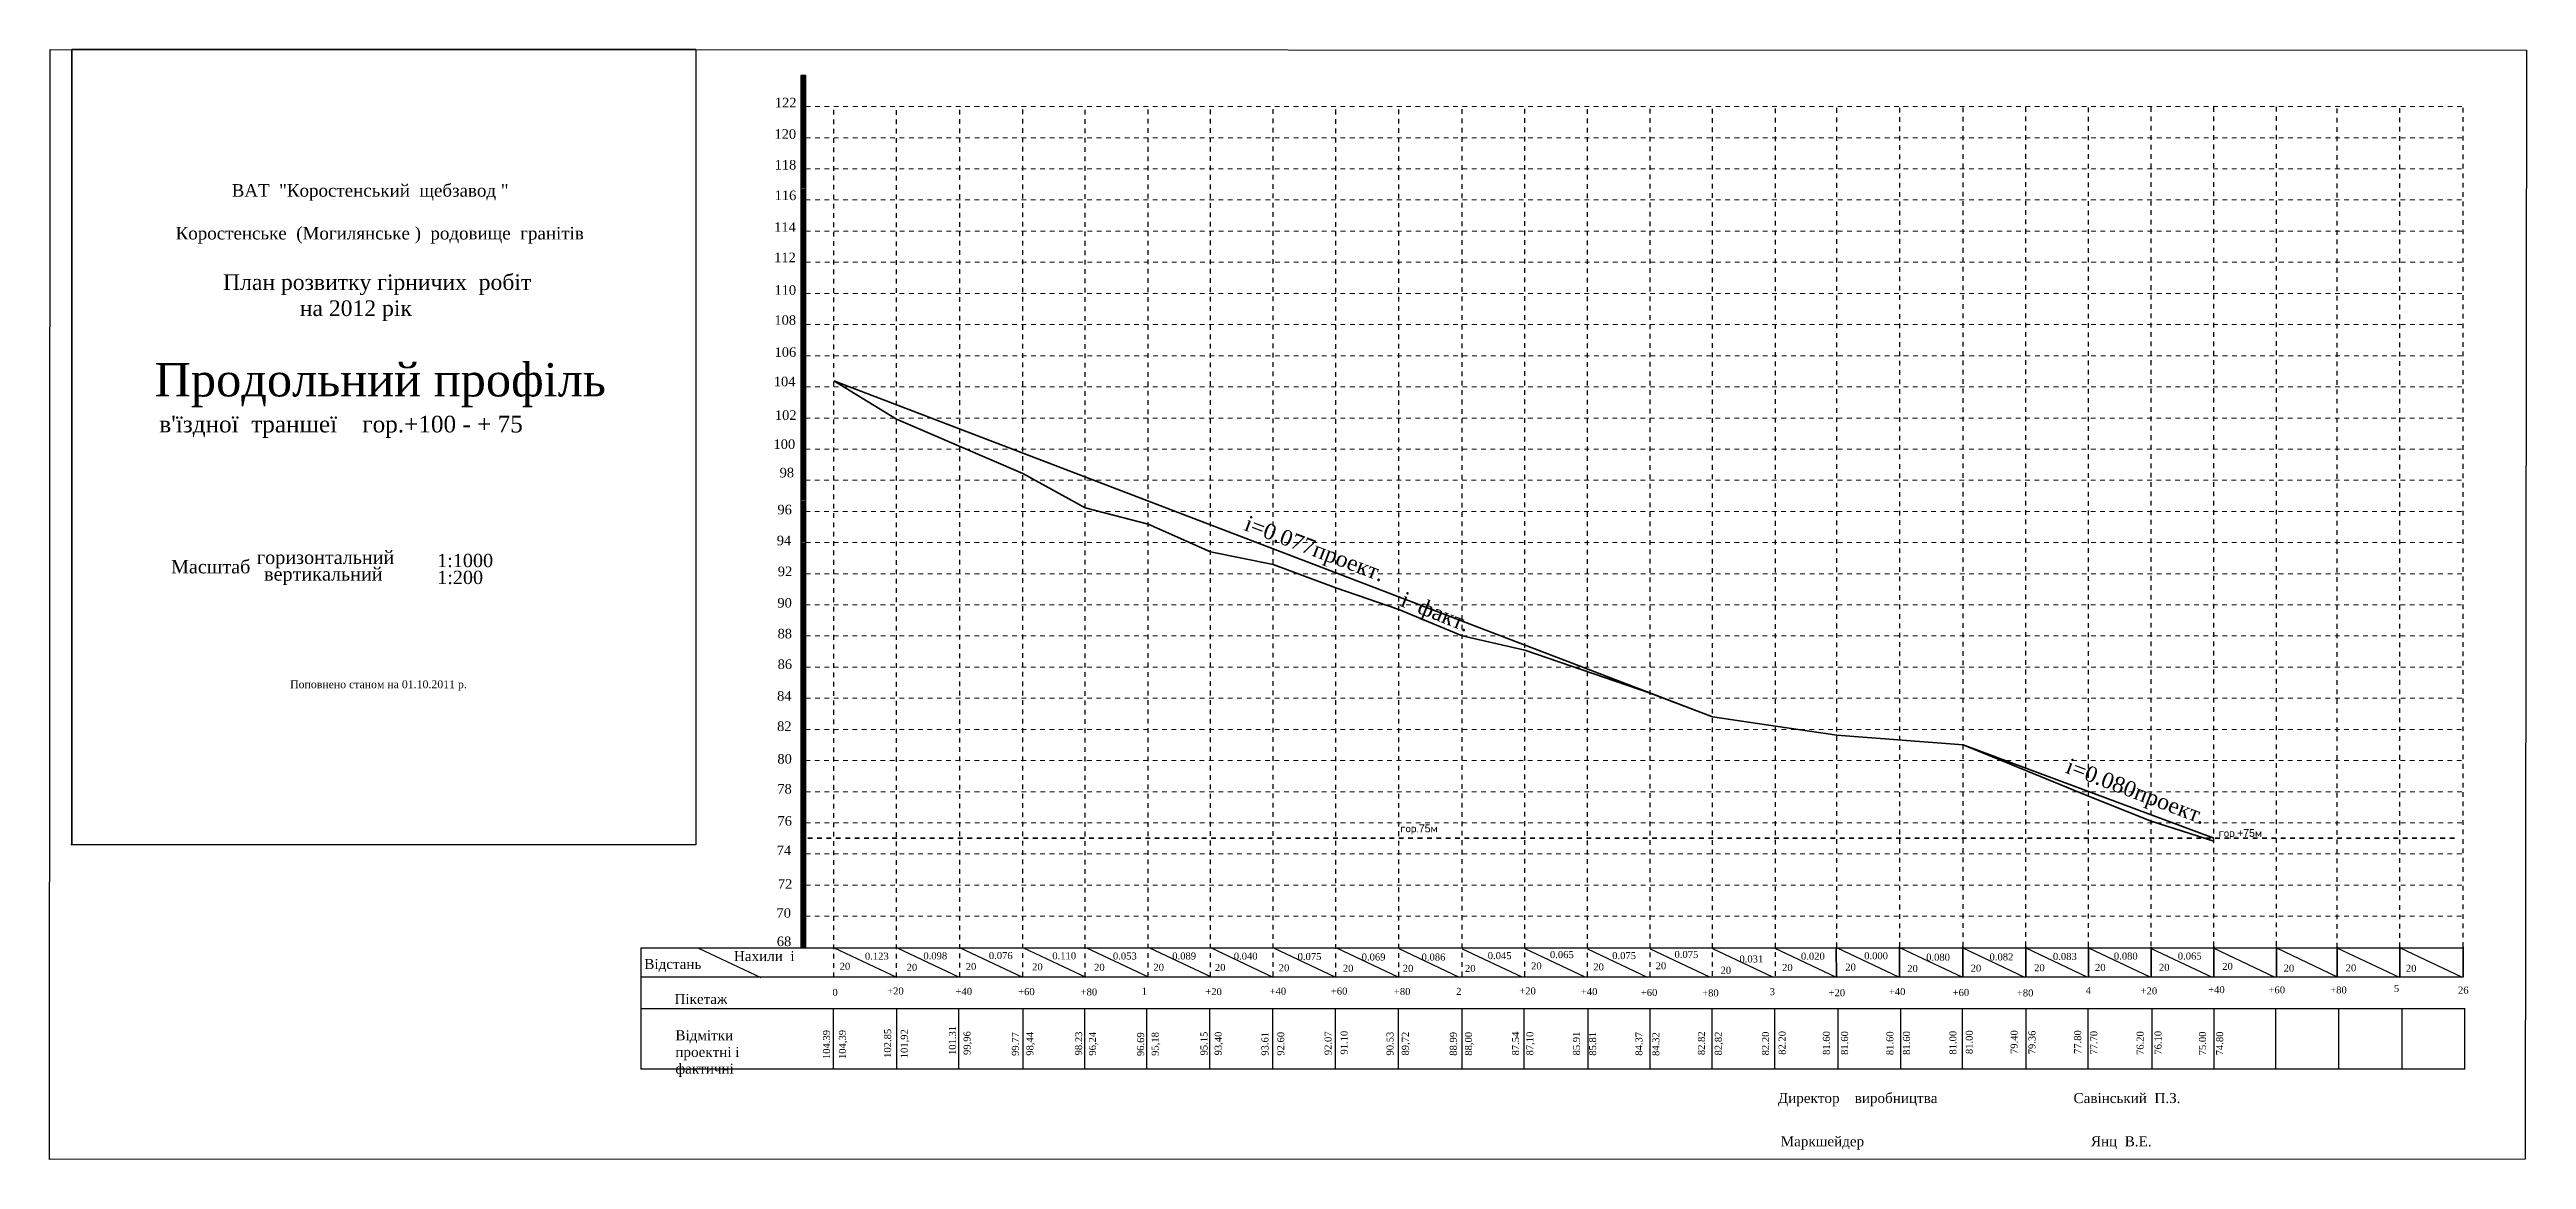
# Model space of a CAD drawing. Header units: millimetres. Extents: x -350 to 1691, y 600 to 2712.
# Drawn here: x 899 to 1691, y 1390 to 1745 of the extents above; entities that cross this region are included whole.
import ezdxf

# ---------------------------------------------------------------- set-up
doc = ezdxf.new("R2010")
doc.units = ezdxf.units.MM
doc.linetypes.add('AHIDDEN2', pattern=[3, 1.5, -1.5])
for name, color, linetype in [('Зарам.оф.', 7, 'Continuous'), ('ЗАРАМОЧНОЕ ОФ.', 7, 'Continuous'), ('оформлення', 7, 'Continuous'), ('уклон факт', 7, 'Continuous')]:
    doc.layers.add(name, color=color, linetype=linetype)
doc.styles.add('grad', font='grad.shx')

msp = doc.modelspace()

# ---------------------------------------------------------------- texts
at = {"layer": 'ЗАРАМОЧНОЕ ОФ.', "color": 7, "linetype": 'Continuous', "char_height": 4.0163, "attachment_point": 1}
for s, insert, width in [('{\\fTimes New Roman|b0|i0|c204|p18;ВАТ  "Коростенський  щебзавод "                  }', (957.59, 1702.29), 90.2948), ('{\\fTimes New Roman|b0|i0|c204|p18;   Коростенське  (Могилянське )  родовище  гранітів}', (935.11, 1688.6), 135.7193)]:
    msp.add_mtext(s, dxfattribs=dict(at, insert=insert, width=width))
at = {"layer": 'ЗАРАМОЧНОЕ ОФ.', "color": 1, "linetype": 'Continuous', "insert": (926.52, 1673.43), "char_height": 5, "width": 160, "attachment_point": 1}
msp.add_mtext('{\\fTimes New Roman|b0|i0|c204|p18;               План розвитку гірничих  робіт\\P            \\fTimes New Roman|b0|i0|c0|p18;                \\fTimes New Roman|b0|i0|c204|p18;на 20\\fTimes New Roman|b0|i0|c0|p18;12\\fTimes New Roman|b0|i0|c204|p18; рік}', dxfattribs=at)
at = {"layer": 'оформлення', "attachment_point": 1, "style": 'grad'}
for s, insert, char_height, width in [('{\\fTimes New Roman|b0|i0|c0|p18;122}', (1131.26, 1729.93), 3.0585, 6.662), ('{\\fTimes New Roman|b0|i0|c0|p18;120}', (1131.13, 1719.88), 3.0585, 6.662), ('{\\fTimes New Roman|b0|i0|c0|p18;118}', (1131.19, 1710.02), 3.0585, 6.662), ('{\\fTimes New Roman|b0|i0|c0|p18;116}', (1131.2, 1700.23), 3.0585, 6.662), ('{\\fTimes New Roman|b0|i0|c0|p18;114}', (1131.04, 1690.1), 3.0585, 6.662), ('{\\fTimes New Roman|b0|i0|c0|p18;112}', (1131.04, 1680.37), 3.0585, 6.662), ('{\\fTimes New Roman|b0|i0|c0|p18;110}', (1131.13, 1669.95), 3.0585, 6.662), ('{\\fTimes New Roman|b0|i0|c0|p18;108}', (1131.11, 1660.34), 3.0585, 6.662), ('{\\fTimes New Roman|b0|i0|c0|p18;106}', (1131.17, 1650.08), 3.0585, 6.662), ('{\\fTimes New Roman|b0|i0|c204|p18;Продольний проф\\fTimes New Roman|b0|i0|c0|p18;i\\fTimes New Roman|b0|i0|c204|p18;ль }', (932.9, 1645.04), 10.66746, 178.7031), ('{\\fTimes New Roman|b0|i0|c0|p18;104}', (1130.91, 1640.68), 3.0585, 8.5763), ("{\\fTimes New Roman|b0|i0|c204|p18; в\\fTimes New Roman|b0|i0|c0|p18;'\\fTimes New Roman|b0|i0|c204|p18;їздної\\fTimes New Roman|b0|i0|c0|p18;  \\fTimes New Roman|b0|i0|c204|p18;траншеї\\fTimes New Roman|b0|i0|c0|p18; \\fTimes New Roman|b0|i0|c204|p18;   гор.+1\\fTimes New Roman|b0|i0|c0|p18;00 - + 75 \\fTimes New Roman|b0|i0|c204|p18;\\P\\fTimes New Roman|b0|i0|c0|p18;  }", (932.44, 1628.18), 5.33373, 140.6315), ('{\\fTimes New Roman|b0|i0|c0|p18;102}', (1131.28, 1629.91), 3.0585, 6.2117), ('{\\fTimes New Roman|b0|i0|c0|p18;100}', (1130.83, 1620.62), 3.0585, 6.3004), ('{\\fTimes New Roman|b0|i0|c0|p18;98}', (1132.79, 1611.52), 3.0585, 8.5763), ('{\\fTimes New Roman|b0|i0|c0|p18;96}', (1132.08, 1599.69), 3.0585, 6.662), ('{\\fTimes New Roman|b0|i0|c204|p18;горизонтальний}', (965.64, 1585.01), 4.267, 43.1971), ('{\\fTimes New Roman|b0|i0|c204|p18;1\\fTimes New Roman|b0|i0|c0|p18;:1000}', (1023.27, 1584), 4.267, 18.9504), ('{\\fTimes New Roman|b0|i0|c0|p18;94}', (1131.87, 1589.81), 3.0585, 6.662), ('{\\fTimes New Roman|b0|i0|c204|p18;Масштаб}', (938.18, 1582.01), 4.267, 160.679), ('{\\fTimes New Roman|b0|i0|c204|p18;вертикальний}', (967.94, 1579.68), 4.267, 160.679), ('{\\fTimes New Roman|b0|i0|c204|p18;1\\fTimes New Roman|b0|i0|c0|p18;:200}', (1023.29, 1578.6), 4.267, 15.3917), ('{\\fTimes New Roman|b0|i0|c0|p18;92}', (1132.2, 1579.92), 3.0585, 6.662), ('{\\fTimes New Roman|b0|i0|c0|p18;90}', (1132.07, 1569.86), 3.0585, 6.662), ('{\\fTimes New Roman|b0|i0|c0|p18;88}', (1132.13, 1560), 3.0585, 6.662), ('{\\fTimes New Roman|b0|i0|c0|p18;86}', (1132.15, 1550.21), 3.0585, 6.662), ('{\\fTimes New Roman|b0|i0|c0|p18;84}', (1131.98, 1540.08), 3.0585, 6.662), ('{\\fTimes New Roman|b0|i0|c0|p18;82}', (1131.98, 1530.36), 3.0585, 6.662), ('{\\fTimes New Roman|b0|i0|c0|p18;80}', (1132.07, 1519.93), 3.0585, 6.662), ('{\\fTimes New Roman|b0|i0|c0|p18;78}', (1132.05, 1510.33), 3.0585, 6.662), ('{\\fTimes New Roman|b0|i0|c0|p18;76}', (1132.11, 1500.06), 3.0585, 6.662), ('{\\fTimes New Roman|b0|i0|c0|p18;74}', (1131.86, 1490.66), 3.0585, 8.5763), ('{\\fTimes New Roman|b0|i0|c0|p18;72}', (1132.23, 1479.89), 3.0585, 6.2117), ('{\\fTimes New Roman|b0|i0|c0|p18;70}', (1131.78, 1470.6), 3.0585, 6.3004), ('{\\fTimes New Roman|b0|i0|c0|p18;68}', (1131.89, 1461.54), 3.0585, 8.5763), ('{\\fTimes New Roman|b0|i0|c204|p18;Нахили  і}', (1118.18, 1456.89), 3.2002, 25.5362), ('{\\fTimes New Roman|b0|i0|c0|p18;20}', (1173.41, 1452.82), 2.2402, 3.6464), ('{\\fTimes New Roman|b0|i0|c0|p18;0.\\fTimes New Roman|b0|i0|c204|p18;0\\fTimes New Roman|b0|i0|c0|p18;31}', (1439.69, 1455.49), 2.24017, 10.8194), ('{\\fTimes New Roman|b0|i0|c0|p18;20}', (1573.83, 1452.81), 2.2402, 3.6464), ('{\\fTimes New Roman|b0|i0|c204|p18;Пікетаж}', (1099.17, 1443.15), 3.2002, 17.3731), ('{\\fTimes New Roman|b0|i0|c0|p18;0}', (1149.67, 1444.8), 2.2402, 1.8995), ('{\\fTimes New Roman|b0|i0|c204|p18;+20}', (1167.17, 1445.25), 2.2402, 5.0454), ('{\\fTimes New Roman|b0|i0|c204|p18;Відмітки  \\C1;проектні\\C7; і фактичні}', (1099.46, 1431.54), 3.2002, 38.1387)]:
    msp.add_mtext(s, dxfattribs=dict(at, insert=insert, char_height=char_height, width=width))
at = {"layer": 'оформлення', "color": 7, "linetype": 'Continuous', "insert": (976.26, 1543.5), "char_height": 2.5, "width": 56.8043, "attachment_point": 1}
msp.add_mtext('{\\fTimes New Roman|b0|i0|c204|p18;Поповнено станом на 01.10.20\\fTimes New Roman|b0|i0|c0|p18;11\\fTimes New Roman|b0|i0|c204|p18; р.}', dxfattribs=at)
at = {"layer": 'оформлення', "color": 7, "attachment_point": 1, "style": 'grad'}
for s, insert, char_height, width in [('{\\fTimes New Roman|b0|i0|c204|p18;Відстань}', (1089.53, 1454.35), 3.2002, 29.8174), ('{\\fTimes New Roman|b0|i0|c0|p18;20}', (1151.99, 1453.14), 2.2402, 3.6464), ('{\\fTimes New Roman|b0|i0|c0|p18;0.123}', (1160.06, 1456.38), 2.2402, 10.8194), ('{\\fTimes New Roman|b0|i0|c0|p18;0.\\fTimes New Roman|b0|i0|c204|p18;0\\fTimes New Roman|b0|i0|c0|p18;98}', (1178.76, 1456.48), 2.24017, 10.8194), ('{\\fTimes New Roman|b0|i0|c0|p18;20}', (1192.3, 1453.05), 2.2402, 3.6464), ('{\\fTimes New Roman|b0|i0|c0|p18;0.076}', (1199.68, 1456.57), 2.2402, 10.8194), ('{\\fTimes New Roman|b0|i0|c0|p18;20}', (1213.53, 1452.97), 2.2402, 3.6464), ('{\\fTimes New Roman|b0|i0|c0|p18;0.110}', (1219.98, 1456.51), 2.2402, 10.8194), ('{\\fTimes New Roman|b0|i0|c0|p18;20}', (1233.34, 1452.82), 2.2402, 3.6464), ('{\\fTimes New Roman|b0|i0|c0|p18;0.\\fTimes New Roman|b0|i0|c204|p18;0\\fTimes New Roman|b0|i0|c0|p18;53}', (1239.37, 1456.44), 2.24017, 10.8194), ('{\\fTimes New Roman|b0|i0|c0|p18;20}', (1252.3, 1452.83), 2.2402, 3.6464), ('{\\fTimes New Roman|b0|i0|c0|p18;0.\\fTimes New Roman|b0|i0|c204|p18;0\\fTimes New Roman|b0|i0|c0|p18;89}', (1258.33, 1456.45), 2.24017, 10.8194), ('{\\fTimes New Roman|b0|i0|c0|p18;20}', (1271.97, 1452.77), 2.2402, 3.6464), ('{\\fTimes New Roman|b0|i0|c0|p18;0.\\fTimes New Roman|b0|i0|c204|p18;0\\fTimes New Roman|b0|i0|c0|p18;40}', (1278, 1456.38), 2.24017, 10.8194), ('{\\fTimes New Roman|b0|i0|c0|p18;20}', (1292.39, 1452.65), 2.2402, 3.6464), ('{\\fTimes New Roman|b0|i0|c0|p18;0.\\fTimes New Roman|b0|i0|c204|p18;0\\fTimes New Roman|b0|i0|c0|p18;75}', (1298.42, 1456.26), 2.24017, 10.8194), ('{\\fTimes New Roman|b0|i0|c0|p18;20}', (1312.87, 1452.5), 2.2402, 3.6464), ('{\\fTimes New Roman|b0|i0|c0|p18;0.\\fTimes New Roman|b0|i0|c204|p18;0\\fTimes New Roman|b0|i0|c0|p18;69}', (1318.9, 1456.12), 2.24017, 10.8194), ('{\\fTimes New Roman|b0|i0|c0|p18;20}', (1332.03, 1452.49), 2.2402, 3.6464), ('{\\fTimes New Roman|b0|i0|c0|p18;0.\\fTimes New Roman|b0|i0|c204|p18;0\\fTimes New Roman|b0|i0|c0|p18;86}', (1338.06, 1456.1), 2.24017, 10.8194), ('{\\fTimes New Roman|b0|i0|c0|p18;20}', (1351.94, 1452.48), 2.2402, 3.6464), ('{\\fTimes New Roman|b0|i0|c0|p18;0.\\fTimes New Roman|b0|i0|c204|p18;0\\fTimes New Roman|b0|i0|c0|p18;45}', (1359.21, 1456.55), 2.24017, 10.8194), ('{\\fTimes New Roman|b0|i0|c0|p18;20}', (1373.07, 1453.26), 2.2402, 3.6464), ('{\\fTimes New Roman|b0|i0|c0|p18;0.\\fTimes New Roman|b0|i0|c204|p18;0\\fTimes New Roman|b0|i0|c0|p18;65}', (1379.1, 1456.88), 2.24017, 10.8194), ('{\\fTimes New Roman|b0|i0|c0|p18;20}', (1392.97, 1452.94), 2.2402, 3.6464), ('{\\fTimes New Roman|b0|i0|c0|p18;0.\\fTimes New Roman|b0|i0|c204|p18;0\\fTimes New Roman|b0|i0|c0|p18;75}', (1399, 1456.56), 2.24017, 10.8194), ('{\\fTimes New Roman|b0|i0|c0|p18;20}', (1412.9, 1453.31), 2.2402, 3.6464), ('{\\fTimes New Roman|b0|i0|c0|p18;0.\\fTimes New Roman|b0|i0|c204|p18;0\\fTimes New Roman|b0|i0|c0|p18;75}', (1418.93, 1456.93), 2.24017, 10.8194), ('{\\fTimes New Roman|b0|i0|c0|p18;20}', (1433.66, 1451.87), 2.2402, 3.6464), ('{\\fTimes New Roman|b0|i0|c0|p18;20}', (1453.33, 1452.76), 2.2402, 3.6464), ('{\\fTimes New Roman|b0|i0|c0|p18;0.\\fTimes New Roman|b0|i0|c204|p18;0\\fTimes New Roman|b0|i0|c0|p18;20}', (1459.36, 1456.38), 2.24017, 10.8194), ('{\\fTimes New Roman|b0|i0|c0|p18;20}', (1473.54, 1452.89), 2.2402, 3.6464), ('{\\fTimes New Roman|b0|i0|c0|p18;0.\\fTimes New Roman|b0|i0|c204|p18;0\\fTimes New Roman|b0|i0|c0|p18;00}', (1479.57, 1456.51), 2.24017, 10.8194), ('{\\fTimes New Roman|b0|i0|c0|p18;20}', (1493.36, 1452.44), 2.2402, 3.6464), ('{\\fTimes New Roman|b0|i0|c0|p18;0.\\fTimes New Roman|b0|i0|c204|p18;0\\fTimes New Roman|b0|i0|c0|p18;80}', (1499.39, 1456.06), 2.24017, 10.8194), ('{\\fTimes New Roman|b0|i0|c0|p18;20}', (1513.63, 1452.52), 2.2402, 3.6464), ('{\\fTimes New Roman|b0|i0|c0|p18;0.\\fTimes New Roman|b0|i0|c204|p18;0\\fTimes New Roman|b0|i0|c0|p18;82}', (1519.66, 1456.14), 2.24017, 10.8194), ('{\\fTimes New Roman|b0|i0|c0|p18;20}', (1533.91, 1452.68), 2.2402, 3.6464), ('{\\fTimes New Roman|b0|i0|c0|p18;0.\\fTimes New Roman|b0|i0|c204|p18;0\\fTimes New Roman|b0|i0|c0|p18;83}', (1539.94, 1456.3), 2.24017, 10.8194), ('{\\fTimes New Roman|b0|i0|c0|p18;20}', (1553.39, 1452.79), 2.2402, 3.6464), ('{\\fTimes New Roman|b0|i0|c0|p18;0.\\fTimes New Roman|b0|i0|c204|p18;0\\fTimes New Roman|b0|i0|c0|p18;80}', (1559.42, 1456.41), 2.24017, 10.8194), ('{\\fTimes New Roman|b0|i0|c0|p18;0.\\fTimes New Roman|b0|i0|c204|p18;0\\fTimes New Roman|b0|i0|c0|p18;65}', (1579.86, 1456.42), 2.24017, 10.8194), ('{\\fTimes New Roman|b0|i0|c0|p18;20}', (1594.08, 1453.11), 2.2402, 3.6464), ('{\\fTimes New Roman|b0|i0|c0|p18;20}', (1613.7, 1452.55), 2.2402, 3.6464), ('{\\fTimes New Roman|b0|i0|c0|p18;20}', (1633.54, 1452.63), 2.2402, 3.6464), ('{\\fTimes New Roman|b0|i0|c0|p18;20}', (1652.78, 1452.49), 2.2402, 3.6464), ('{\\fTimes New Roman|b0|i0|c204|p18;+40}', (1189.04, 1445.12), 2.2402, 5.2224), ('{\\fTimes New Roman|b0|i0|c204|p18;+60}', (1209.05, 1445.03), 2.2402, 5.7728), ('{\\fTimes New Roman|b0|i0|c204|p18;+80}', (1229.03, 1444.94), 2.2402, 6.1265), ('{\\fTimes New Roman|b0|i0|c204|p18;1}', (1248.57, 1445.17), 2.2402, 3.8943), ('{\\fTimes New Roman|b0|i0|c204|p18;+20}', (1268.9, 1445.03), 2.2402, 5.8742), ('{\\fTimes New Roman|b0|i0|c204|p18;+40}', (1289.46, 1445.18), 2.2402, 5.1642), ('\\pt2.24017;{\\fTimes New Roman|b0|i0|c204|p18;+60}', (1309.03, 1445.21), 2.2402, 5.4063), ('{\\fTimes New Roman|b0|i0|c204|p18;+80}', (1329.2, 1445.07), 2.2402, 6.2754), ('{\\fTimes New Roman|b0|i0|c204|p18;2}', (1349.11, 1445.12), 2.2402, 3.8943), ('{\\fTimes New Roman|b0|i0|c204|p18;+20}', (1369.3, 1445.25), 2.2402, 5.1183), ('{\\fTimes New Roman|b0|i0|c204|p18;+40}', (1388.98, 1445.04), 2.2402, 5.0942), ('\\pt2.24017;{\\fTimes New Roman|b0|i0|c204|p18;+60}', (1408.15, 1444.78), 2.2402, 5.4063), ('{\\fTimes New Roman|b0|i0|c204|p18;+80}', (1427.77, 1444.62), 2.2402, 6.2754), ('{\\fTimes New Roman|b0|i0|c204|p18;3}', (1449.36, 1445.03), 2.2402, 9.4431), ('{\\fTimes New Roman|b0|i0|c204|p18;+20}', (1468.18, 1444.67), 2.2402, 5.1183), ('{\\fTimes New Roman|b0|i0|c204|p18;+40}', (1487.46, 1445.04), 2.2402, 5.0942), ('\\pt2.24017;{\\fTimes New Roman|b0|i0|c204|p18;+60}', (1507.86, 1444.78), 2.2402, 5.4063), ('{\\fTimes New Roman|b0|i0|c204|p18;+80}', (1528.39, 1444.62), 2.2402, 6.2754), ('{\\fTimes New Roman|b0|i0|c0|p18;4}', (1550.39, 1445.4), 2.2402, 8.0905), ('{\\fTimes New Roman|b0|i0|c204|p18;+20}', (1567.97, 1445.25), 2.2402, 5.1183), ('{\\fTimes New Roman|b0|i0|c0|p18;+40}', (1589.56, 1445.66), 2.2402, 5.2324), ('{\\fTimes New Roman|b0|i0|c0|p18;+60}', (1608.87, 1445.61), 2.2402, 5.2324), ('{\\fTimes New Roman|b0|i0|c0|p18;+80}', (1628.6, 1445.58), 2.2402, 5.2324), ('{\\fTimes New Roman|b0|i0|c0|p18;5}', (1648.95, 1446.05), 2.2402, 5.2324), ('{\\fTimes New Roman|b0|i0|c0|p18;26}', (1669.46, 1445.5), 2.2402, 5.2324), ('{\\fTimes New Roman|b0|i0|c204|p18;Директор    виробництв\\fTimes New Roman|b0|i0|c0|p18;a\\fTimes New Roman|b0|i0|c204|p18;                                    Савінський  П.З.}', (1451.98, 1411.46), 3.20024, 149.2123), ('{\\fTimes New Roman|b0|i0|c204|p18;Маркшейдер                                                            Янц  В.Е.}', (1452.88, 1397.61), 3.20024, 129.0135)]:
    msp.add_mtext(s, dxfattribs=dict(at, insert=insert, char_height=char_height, width=width))
at = {"layer": 'оформлення', "width": 9.4431, "attachment_point": 1, "rotation": 90, "style": 'grad'}
for s, insert, char_height in [('{\\fTimes New Roman|b0|i0|c204|p18;\\C1;104.39}', (1146.66, 1422.33), 2.2402), ('{\\fTimes New Roman|b0|i0|c0|p18;1\\fTimes New Roman|b0|i0|c204|p18;04,39}', (1151.74, 1422.34), 2.2402), ('{\\fTimes New Roman|b0|i0|c0|p18;\\C1;102.85}', (1166.2, 1422.71), 2.2402), ('\\pt2.23768;{\\fTimes New Roman|b0|i0|c0|p18;1\\fTimes New Roman|b0|i0|c204|p18;01,92}', (1171.53, 1422.58), 2.2402), ('{\\fTimes New Roman|b0|i0|c0|p18;\\C1;101.31}', (1186.92, 1423.63), 2.2402), ('{\\fTimes New Roman|b0|i0|c204|p18;99,96}', (1191.6, 1423.64), 2.2402), ('{\\fTimes New Roman|b0|i0|c0|p18;\\C1;99.77}', (1207.04, 1423.33), 2.2402), ('{\\fTimes New Roman|b0|i0|c204|p18;98,44}', (1211.68, 1423.4), 2.2402), ('{\\fTimes New Roman|b0|i0|c0|p18;\\C1;98.23}', (1227.27, 1423.51), 2.2402), ('{\\fTimes New Roman|b0|i0|c204|p18;96,24}', (1231.69, 1423.42), 2.2402), ('{\\fTimes New Roman|b0|i0|c0|p18;\\C1;96.69}', (1247.09, 1423.28), 2.2402), ('{\\fTimes New Roman|b0|i0|c204|p18;95,18}', (1251.74, 1423.36), 2.2402), ('{\\fTimes New Roman|b0|i0|c0|p18;\\C1;95.15}', (1267.36, 1423.49), 2.2402), ('{\\fTimes New Roman|b0|i0|c204|p18;93,40}', (1271.92, 1423.49), 2.2402), ('{\\fTimes New Roman|b0|i0|c0|p18;\\C1;93.61}', (1286.86, 1423.41), 2.2402), ('{\\fTimes New Roman|b0|i0|c204|p18;9\\fTimes New Roman|b0|i0|c0|p18;2.60}', (1291.89, 1423.41), 2.2402), ('{\\fTimes New Roman|b0|i0|c0|p18;\\C1;92.07}', (1307.04, 1423.57), 2.2402), ('{\\fTimes New Roman|b0|i0|c0|p18;91.10}', (1312.17, 1423.77), 2.2402), ('{\\fTimes New Roman|b0|i0|c0|p18;\\C1;90.53}', (1326.84, 1423.46), 2.2402), ('{\\fTimes New Roman|b0|i0|c204|p18;89,\\fTimes New Roman|b0|i0|c0|p18;72}', (1331.74, 1423.46), 2.2402), ('{\\fTimes New Roman|b0|i0|c0|p18;\\C1;88.99}', (1347.09, 1423.4), 2.2402), ('{\\fTimes New Roman|b0|i0|c204|p18;88,\\fTimes New Roman|b0|i0|c0|p18;00}', (1351.93, 1423.41), 2.2402), ('{\\fTimes New Roman|b0|i0|c0|p18;\\C1;87.54}', (1366.98, 1423.49), 2.2402), ('{\\fTimes New Roman|b0|i0|c204|p18;87,\\fTimes New Roman|b0|i0|c0|p18;10}', (1371.55, 1423.49), 2.2402), ('{\\fTimes New Roman|b0|i0|c0|p18;\\C1;85.91}', (1386.45, 1423.49), 2.2402), ('{\\fTimes New Roman|b0|i0|c204|p18;8\\fTimes New Roman|b0|i0|c0|p18;5.81}', (1391.62, 1423.41), 2.2402), ('{\\fTimes New Roman|b0|i0|c0|p18;\\C1;84.37}', (1406.43, 1423.41), 2.2402), ('{\\fTimes New Roman|b0|i0|c204|p18;8\\fTimes New Roman|b0|i0|c0|p18;4.32}', (1411.84, 1423.33), 2.2402), ('{\\fTimes New Roman|b0|i0|c0|p18;\\C1;82.82}', (1426.42, 1423.58), 2.2402), ('{\\fTimes New Roman|b0|i0|c204|p18;82,\\fTimes New Roman|b0|i0|c0|p18;82}', (1431.82, 1423.5), 2.2402), ('{\\fTimes New Roman|b0|i0|c0|p18;\\C1;82.20}', (1446.91, 1423.51), 2.2402), ('{\\fTimes New Roman|b0|i0|c204|p18;82\\fTimes New Roman|b0|i0|c0|p18;.\\fTimes New Roman|b0|i0|c204|p18;20}', (1452.22, 1423.7), 2.24017), ('{\\fTimes New Roman|b0|i0|c0|p18;\\C1;81.60}', (1466.37, 1423.67), 2.2402), ('{\\fTimes New Roman|b0|i0|c204|p18;81\\fTimes New Roman|b0|i0|c0|p18;.\\fTimes New Roman|b0|i0|c204|p18;60}', (1472.19, 1423.67), 2.24017), ('{\\fTimes New Roman|b0|i0|c0|p18;\\C1;81.60}', (1486.68, 1423.59), 2.2402), ('{\\fTimes New Roman|b0|i0|c204|p18;81.60}', (1492, 1423.67), 2.2402), ('{\\fTimes New Roman|b0|i0|c0|p18;\\C1;81.00}', (1506.82, 1423.76), 2.2402), ('{\\fTimes New Roman|b0|i0|c0|p18;81.00}', (1512.07, 1423.92), 2.2402), ('{\\fTimes New Roman|b0|i0|c0|p18;\\C1;79.40}', (1526.42, 1423.95), 2.2402), ('{\\fTimes New Roman|b0|i0|c0|p18;79.36}', (1532.11, 1423.84), 2.2402), ('{\\fTimes New Roman|b0|i0|c0|p18;\\C1;77.80}', (1546.72, 1423.95), 2.2402), ('{\\fTimes New Roman|b0|i0|c0|p18;77.70}', (1551.89, 1423.74), 2.2402), ('{\\fTimes New Roman|b0|i0|c0|p18;\\C1;76.20}', (1566.7, 1423.64), 2.2402), ('{\\fTimes New Roman|b0|i0|c0|p18;76.10}', (1572.42, 1423.74), 2.2402), ('{\\fTimes New Roman|b0|i0|c0|p18;\\C1;75.00}', (1586.63, 1423.53), 2.2402), ('{\\fTimes New Roman|b0|i0|c0|p18;74.80}', (1592.12, 1423.53), 2.2402)]:
    msp.add_mtext(s, dxfattribs=dict(at, insert=insert, char_height=char_height))
at = {"layer": 'уклон факт', "color": 7, "linetype": 'Continuous', "lineweight": 35, "char_height": 5, "attachment_point": 1}
for s, insert, width, rotation in [('{\\fTimes New Roman|b0|i0|c204|p18;\\C1;і\\fTimes New Roman|b0|i0|c0|p18;=0.077\\fTimes New Roman|b0|i0|c204|p18;проект.}', (1282.73, 1596.38), 57.1462, 339.28163), ('{\\fTimes New Roman|b0|i0|c204|p18;і  факт.}', (1332.76, 1572.06), 47.5182, 338.30977), ('{\\fTimes New Roman|b0|i0|c204|p18;\\C1;і\\fTimes New Roman|b0|i0|c0|p18;=0.080\\fTimes New Roman|b0|i0|c204|p18;проект.}', (1545.36, 1518.73), 57.1462, 339.28163)]:
    msp.add_mtext(s, dxfattribs=dict(at, insert=insert, width=width, rotation=rotation))
at = {"layer": 'уклон факт', "color": 1, "linetype": 'Continuous', "lineweight": 35, "insert": (1331.24, 1497.4), "char_height": 2.5, "width": 18.243, "attachment_point": 1}
msp.add_mtext('{\\Ftxt.shx|c204;гор.}75{\\Ftxt.shx|c204;м}', dxfattribs=at)
at = {"layer": 'уклон факт', "color": 7, "linetype": 'Continuous', "lineweight": 35, "insert": (1592.89, 1495.93), "char_height": 2.5, "width": 22.849, "attachment_point": 1}
msp.add_mtext('{\\Ftxt.shx|c204;гор.}+75{\\Ftxt.shx|c204;м}', dxfattribs=at)

# ---------------------------------------------------------------- hatches: boundary and pattern name
at = {"layer": 'оформлення'}
for color, points in [(1, [(1139.64, 1733.47), (1141.13, 1733.47), (1141.13, 1737.05), (1139.64, 1737.05)]), (7, [(1139.63, 1723.52), (1141.12, 1723.52), (1141.12, 1727.1), (1139.63, 1727.1)]), (1, [(1139.64, 1730.69), (1141.13, 1730.69), (1141.13, 1734.27), (1139.64, 1734.27)]), (1, [(1139.64, 1727.09), (1141.12, 1727.09), (1141.12, 1730.67), (1139.64, 1730.67)]), (7, [(1139.63, 1717.13), (1141.11, 1717.13), (1141.11, 1720.71), (1139.63, 1720.71)]), (7, [(1139.64, 1720.73), (1141.12, 1720.73), (1141.12, 1724.31), (1139.64, 1724.31)]), (1, [(1139.63, 1707.18), (1141.12, 1707.18), (1141.12, 1710.76), (1139.63, 1710.76)]), (1, [(1139.64, 1713.56), (1141.12, 1713.56), (1141.12, 1717.14), (1139.64, 1717.14)]), (1, [(1139.64, 1710.77), (1141.12, 1710.77), (1141.12, 1714.35), (1139.64, 1714.35)]), (7, [(1139.63, 1703.59), (1141.12, 1703.59), (1141.12, 1707.17), (1139.63, 1707.17)]), (7, [(1139.63, 1700.8), (1141.12, 1700.8), (1141.12, 1704.38), (1139.63, 1704.38)]), (7, [(1139.63, 1697.2), (1141.11, 1697.2), (1141.11, 1700.78), (1139.63, 1700.78)]), (1, [(1139.63, 1693.63), (1141.11, 1693.63), (1141.11, 1697.21), (1139.63, 1697.21)]), (1, [(1139.62, 1687.24), (1141.1, 1687.24), (1141.1, 1690.82), (1139.62, 1690.82)]), (1, [(1139.63, 1690.84), (1141.11, 1690.84), (1141.11, 1694.42), (1139.63, 1694.42)]), (7, [(1139.65, 1683.66), (1141.13, 1683.66), (1141.13, 1687.24), (1139.65, 1687.24)]), (7, [(1139.64, 1677.28), (1141.12, 1677.28), (1141.12, 1680.86), (1139.64, 1680.86)]), (7, [(1139.65, 1680.87), (1141.13, 1680.87), (1141.13, 1684.45), (1139.65, 1684.45)]), (1, [(1139.65, 1673.7), (1141.13, 1673.7), (1141.13, 1677.28), (1139.65, 1677.28)]), (1, [(1139.65, 1670.92), (1141.13, 1670.92), (1141.13, 1674.5), (1139.65, 1674.5)]), (1, [(1139.64, 1667.32), (1141.12, 1667.32), (1141.12, 1670.9), (1139.64, 1670.9)]), (7, [(1139.64, 1663.75), (1141.12, 1663.75), (1141.12, 1667.33), (1139.64, 1667.33)]), (7, [(1139.64, 1660.96), (1141.12, 1660.96), (1141.12, 1664.54), (1139.64, 1664.54)]), (7, [(1139.63, 1657.36), (1141.12, 1657.36), (1141.12, 1660.94), (1139.63, 1660.94)]), (1, [(1139.65, 1653.79), (1141.13, 1653.79), (1141.13, 1657.37), (1139.65, 1657.37)]), (1, [(1139.64, 1647.41), (1141.12, 1647.41), (1141.12, 1650.99), (1139.64, 1650.99)]), (7, [(1139.64, 1643.81), (1141.12, 1643.81), (1141.12, 1647.39), (1139.64, 1647.39)]), (1, [(1139.65, 1651), (1141.13, 1651), (1141.13, 1654.58), (1139.65, 1654.58)]), (7, [(1139.63, 1637.43), (1141.11, 1637.43), (1141.11, 1641.01), (1139.63, 1641.01)]), (7, [(1139.64, 1641.03), (1141.12, 1641.03), (1141.12, 1644.61), (1139.64, 1644.61)]), (1, [(1139.63, 1633.85), (1141.11, 1633.85), (1141.11, 1637.43), (1139.63, 1637.43)]), (1, [(1139.63, 1631.07), (1141.11, 1631.07), (1141.11, 1634.65), (1139.63, 1634.65)]), (1, [(1139.62, 1627.47), (1141.1, 1627.47), (1141.1, 1631.05), (1139.62, 1631.05)]), (7, [(1139.65, 1623.89), (1141.13, 1623.89), (1141.13, 1627.47), (1139.65, 1627.47)]), (7, [(1139.65, 1621.1), (1141.13, 1621.1), (1141.13, 1624.68), (1139.65, 1624.68)]), (7, [(1139.64, 1617.51), (1141.12, 1617.51), (1141.12, 1621.09), (1139.64, 1621.09)]), (1, [(1139.65, 1613.93), (1141.13, 1613.93), (1141.13, 1617.51), (1139.65, 1617.51)]), (1, [(1139.64, 1607.55), (1141.12, 1607.55), (1141.12, 1611.13), (1139.64, 1611.13)]), (1, [(1139.65, 1611.14), (1141.13, 1611.14), (1141.13, 1614.72), (1139.65, 1614.72)]), (7, [(1139.63, 1597.59), (1141.12, 1597.59), (1141.12, 1601.17), (1139.63, 1601.17)]), (7, [(1139.64, 1603.97), (1141.12, 1603.97), (1141.12, 1607.55), (1139.64, 1607.55)]), (7, [(1139.64, 1601.19), (1141.12, 1601.19), (1141.12, 1604.77), (1139.64, 1604.77)]), (1, [(1139.65, 1594.02), (1141.13, 1594.02), (1141.13, 1597.6), (1139.65, 1597.6)]), (1, [(1139.65, 1591.23), (1141.13, 1591.23), (1141.13, 1594.81), (1139.65, 1594.81)]), (1, [(1139.64, 1587.63), (1141.12, 1587.63), (1141.12, 1591.21), (1139.64, 1591.21)]), (7, [(1139.64, 1584.04), (1141.12, 1584.04), (1141.12, 1587.62), (1139.64, 1587.62)]), (7, [(1139.64, 1581.25), (1141.12, 1581.25), (1141.12, 1584.83), (1139.64, 1584.83)]), (7, [(1139.63, 1577.66), (1141.11, 1577.66), (1141.11, 1581.24), (1139.63, 1581.24)]), (1, [(1139.64, 1574.07), (1141.12, 1574.07), (1141.12, 1577.65), (1139.64, 1577.65)]), (1, [(1139.63, 1567.69), (1141.12, 1567.69), (1141.12, 1571.27), (1139.63, 1571.27)]), (1, [(1139.64, 1571.29), (1141.12, 1571.29), (1141.12, 1574.87), (1139.64, 1574.87)]), (7, [(1139.65, 1557.73), (1141.13, 1557.73), (1141.13, 1561.31), (1139.65, 1561.31)]), (7, [(1139.66, 1564.11), (1141.14, 1564.11), (1141.14, 1567.69), (1139.66, 1567.69)]), (7, [(1139.66, 1561.32), (1141.14, 1561.32), (1141.14, 1564.9), (1139.66, 1564.9)]), (1, [(1139.66, 1554.15), (1141.14, 1554.15), (1141.14, 1557.73), (1139.66, 1557.73)]), (1, [(1139.66, 1551.36), (1141.14, 1551.36), (1141.14, 1554.94), (1139.66, 1554.94)]), (1, [(1139.65, 1547.77), (1141.13, 1547.77), (1141.13, 1551.35), (1139.65, 1551.35)]), (7, [(1139.65, 1544.19), (1141.13, 1544.19), (1141.13, 1547.77), (1139.65, 1547.77)]), (7, [(1139.65, 1541.41), (1141.13, 1541.41), (1141.13, 1544.99), (1139.65, 1544.99)]), (7, [(1139.64, 1537.81), (1141.13, 1537.81), (1141.13, 1541.39), (1139.64, 1541.39)]), (1, [(1139.66, 1534.24), (1141.14, 1534.24), (1141.14, 1537.82), (1139.66, 1537.82)]), (1, [(1139.65, 1527.85), (1141.13, 1527.85), (1141.13, 1531.43), (1139.65, 1531.43)]), (1, [(1139.66, 1531.45), (1141.14, 1531.45), (1141.14, 1535.03), (1139.66, 1535.03)]), (7, [(1139.64, 1517.88), (1141.13, 1517.88), (1141.13, 1521.46), (1139.64, 1521.46)]), (7, [(1139.65, 1524.26), (1141.13, 1524.26), (1141.13, 1527.84), (1139.65, 1527.84)]), (7, [(1139.65, 1521.48), (1141.13, 1521.48), (1141.13, 1525.06), (1139.65, 1525.06)]), (1, [(1139.64, 1514.29), (1141.12, 1514.29), (1141.12, 1517.87), (1139.64, 1517.87)]), (1, [(1139.64, 1511.5), (1141.12, 1511.5), (1141.12, 1515.08), (1139.64, 1515.08)]), (1, [(1139.63, 1507.91), (1141.11, 1507.91), (1141.11, 1511.49), (1139.63, 1511.49)]), (7, [(1139.66, 1504.33), (1141.14, 1504.33), (1141.14, 1507.91), (1139.66, 1507.91)]), (7, [(1139.66, 1501.54), (1141.14, 1501.54), (1141.14, 1505.12), (1139.66, 1505.12)]), (7, [(1139.65, 1497.95), (1141.13, 1497.95), (1141.13, 1501.53), (1139.65, 1501.53)]), (1, [(1139.66, 1494.37), (1141.14, 1494.37), (1141.14, 1497.95), (1139.66, 1497.95)]), (1, [(1139.65, 1487.99), (1141.13, 1487.99), (1141.13, 1491.57), (1139.65, 1491.57)]), (1, [(1139.66, 1491.58), (1141.14, 1491.58), (1141.14, 1495.16), (1139.66, 1495.16)]), (7, [(1139.64, 1478.03), (1141.13, 1478.03), (1141.13, 1481.61), (1139.64, 1481.61)]), (7, [(1139.65, 1484.41), (1141.13, 1484.41), (1141.13, 1487.99), (1139.65, 1487.99)]), (7, [(1139.65, 1481.62), (1141.13, 1481.62), (1141.13, 1485.2), (1139.65, 1485.2)]), (1, [(1139.66, 1474.46), (1141.14, 1474.46), (1141.14, 1478.04), (1139.66, 1478.04)]), (1, [(1139.66, 1471.67), (1141.14, 1471.67), (1141.14, 1475.25), (1139.66, 1475.25)]), (1, [(1139.65, 1468.07), (1141.13, 1468.07), (1141.13, 1471.65), (1139.65, 1471.65)]), (7, [(1139.65, 1464.48), (1141.13, 1464.48), (1141.13, 1468.06), (1139.65, 1468.06)]), (7, [(1139.65, 1461.69), (1141.13, 1461.69), (1141.13, 1465.27), (1139.65, 1465.27)]), (7, [(1139.64, 1458.1), (1141.12, 1458.1), (1141.12, 1461.68), (1139.64, 1461.68)])]:
    msp.add_hatch(color=color, dxfattribs=at).paths.add_polyline_path(points)

# ---------------------------------------------------------------- linework, layer by layer
at = {"layer": 'Зарам.оф.', "color": 7, "linetype": 'Continuous', "lineweight": 35}
msp.add_line((1106.04, 1745.37), (906.47, 1745.37), dxfattribs=at)
at = {"layer": 'Зарам.оф.', "color": 7}
msp.add_lwpolyline([(1106.04, 1745.37), (1106.04, 1490.92), (906.13, 1490.88), (906.13, 1490.88), (906.13, 1490.88)], dxfattribs=at)
at = {"layer": 'Зарам.оф.', "color": 7, "linetype": 'Continuous', "lineweight": 35}
msp.add_lwpolyline([(906.48, 1490.9), (906.48, 1745.38)], dxfattribs=at)
at = {"layer": 'ЗАРАМОЧНОЕ ОФ.', "color": 1, "linetype": 'AHIDDEN2', "lineweight": 35}
msp.add_lwpolyline([(1141.8, 1492.99), (1669.22, 1492.99)], dxfattribs=at)
at = {"layer": 'оформлення', "color": 7, "linetype": 'Continuous', "lineweight": 30}
for p, q in [((1691.34, 1745.14), (1690.88, 1390.42)), ((1691.34, 1745.13), (1691.34, 1745.2)), ((1671.59, 1438.43), (1671.59, 1438.29)), ((1690.88, 1390.42), (1690.88, 1390.31))]:
    msp.add_line(p, q, dxfattribs=at)
at = {"layer": 'оформлення', "color": 1, "linetype": 'Continuous', "lineweight": 35}
msp.add_line((1150.12, 1639.4), (1431.12, 1531.83), dxfattribs=at)
at = {"layer": 'оформлення', "color": 7, "linetype": 'Continuous', "lineweight": 35}
for p, q in [((1490.92, 1458.3), (1490.92, 1448.58)), ((1511.1, 1458.46), (1511.1, 1448.74)), ((1531.31, 1458.33), (1531.31, 1448.62)), ((1551.26, 1458.29), (1551.26, 1448.58)), ((1571.32, 1458.19), (1571.32, 1448.53)), ((1591.4, 1458.45), (1591.4, 1448.74)), ((1611.38, 1458.3), (1611.38, 1448.59)), ((1630.78, 1458.2), (1630.78, 1448.53)), ((1650.82, 1458.32), (1650.82, 1448.6)), ((1671.13, 1458.25), (1671.13, 1448.53))]:
    msp.add_line(p, q, dxfattribs=at)
at = {"layer": 'оформлення', "color": 7, "linetype": 'Continuous', "lineweight": 30}
msp.add_lwpolyline([(1690.88, 1390.31), (899.34, 1390.2), (899.5, 1745.36), (1691.34, 1745.2)], dxfattribs=at)
at = {"layer": 'оформлення', "color": 7}
msp.add_lwpolyline([(1139.61, 1458.06), (1141.17, 1458.06), (1141.15, 1737.08), (1139.61, 1737.07)], close=True, dxfattribs=at)
msp.add_lwpolyline([(1141.13, 1458.06), (1141.13, 1737.04)], dxfattribs=at)
at = {"layer": 'оформлення', "color": 7, "linetype": 'AHIDDEN2', "lineweight": 20}
for points in [[(1141.15, 1727.1), (1671.13, 1727.1)], [(1141.16, 1717.14), (1671.13, 1717.14)], [(1141.12, 1707.18), (1671.13, 1707.18)], [(1141.1, 1697.22), (1671.13, 1697.22)], [(1141.18, 1687.26), (1671.13, 1687.26)], [(1141.21, 1677.28), (1671.13, 1677.28)], [(1141.16, 1667.34), (1671.13, 1667.34)], [(1141.17, 1657.38), (1671.13, 1657.38)], [(1141.2, 1647.33), (1671.13, 1647.33)], [(1141.16, 1637.45), (1671.13, 1637.45)], [(1141.08, 1627.43), (1671.13, 1627.43)], [(1141.1, 1617.48), (1671.13, 1617.48)], [(1141.06, 1607.52), (1671.13, 1607.52)], [(1141.04, 1597.56), (1671.13, 1597.56)], [(1141.12, 1587.6), (1671.13, 1587.6)], [(1141.15, 1577.62), (1671.13, 1577.62)], [(1141.09, 1567.68), (1671.13, 1567.68)], [(1141.11, 1557.72), (1671.13, 1557.72)], [(1141.12, 1547.72), (1671.13, 1547.72)], [(1141.13, 1537.77), (1671.13, 1537.77)], [(1141.09, 1527.81), (1671.13, 1527.81)], [(1141.07, 1517.85), (1671.13, 1517.85)], [(1141.15, 1507.89), (1671.13, 1507.89)], [(1141.18, 1497.91), (1671.13, 1497.91)], [(1141.13, 1487.96), (1671.13, 1487.96)], [(1141.14, 1478.01), (1671.13, 1478.01)], [(1141.09, 1468.07), (1671.13, 1468.07)]]:
    msp.add_lwpolyline(points, dxfattribs=at)
at = {"layer": 'оформлення', "color": 7, "linetype": 'AHIDDEN2', "lineweight": 25}
for points in [[(1150.12, 1448.53), (1150.12, 1726.61)], [(1170.18, 1448.49), (1170.18, 1726.79)], [(1190.44, 1448.62), (1190.44, 1726.81)], [(1210.51, 1448.7), (1210.51, 1726.99)], [(1230.53, 1448.6), (1230.53, 1726.79)], [(1250.59, 1448.68), (1250.59, 1726.97)], [(1270.57, 1448.72), (1270.57, 1726.91)], [(1290.64, 1448.8), (1290.64, 1727.09)], [(1310.67, 1448.63), (1310.67, 1726.83)], [(1330.73, 1448.71), (1330.73, 1727.01)], [(1350.99, 1448.83), (1350.99, 1727.03)], [(1371.05, 1448.91), (1371.05, 1727.21)], [(1391.08, 1448.81), (1391.08, 1727.01)], [(1411.14, 1448.89), (1411.14, 1727.19)], [(1431.12, 1448.93), (1431.12, 1727.13)], [(1451.19, 1449.01), (1451.19, 1727.31)], [(1470.87, 1458.16), (1470.87, 1726.97)], [(1490.93, 1458.24), (1490.93, 1727.21)], [(1511.2, 1458.36), (1511.2, 1727.11)], [(1531.26, 1458.44), (1531.26, 1727.35)], [(1551.28, 1458.34), (1551.28, 1727.02)], [(1571.34, 1458.42), (1571.34, 1727.11)], [(1591.33, 1458.46), (1591.33, 1727.62)], [(1611.39, 1458.54), (1611.39, 1727.5)], [(1650.87, 1458.13), (1650.87, 1726.6)], [(1671.13, 1458.25), (1671.13, 1727.17)], [(1630.8, 1458.05), (1630.8, 1726.55)]]:
    msp.add_lwpolyline(points, dxfattribs=at)
at = {"layer": 'оформлення', "color": 7, "linetype": 'Continuous', "lineweight": 35}
for points in [[(1150.12, 1639.4), (1170.18, 1627.07), (1210.51, 1609.75), (1230.53, 1598.77), (1250.59, 1593.5), (1270.57, 1584.69), (1290.64, 1580.59), (1310.67, 1573.14), (1330.73, 1566.19), (1350.99, 1557.72), (1371.05, 1553.16), (1411.14, 1539.37), (1431.12, 1531.83)], [(1431.12, 1531.83), (1451.19, 1528.83), (1470.87, 1525.93), (1511.2, 1522.9), (1531.26, 1514.69), (1551.28, 1506.46), (1571.34, 1498.44), (1591.33, 1492.09)], [(1470.72, 1448.53), (1470.67, 1457.97)]]:
    msp.add_lwpolyline(points, dxfattribs=at)
at = {"layer": 'оформлення', "color": 1, "linetype": 'Continuous', "lineweight": 35}
msp.add_lwpolyline([(1511.2, 1522.9), (1591.33, 1492.99)], dxfattribs=at)
at = {"layer": 'оформлення', "color": 7, "linetype": 'Continuous', "lineweight": 25}
for points in [[(1088.39, 1457.97), (1671.13, 1457.97)], [(1088.4, 1457.97), (1088.4, 1419.11)], [(1106.88, 1457.85), (1126.79, 1448.42)], [(1150.25, 1457.96), (1170.16, 1448.53)], [(1170.42, 1457.97), (1190.02, 1448.68)], [(1190.56, 1457.97), (1210.19, 1448.67)], [(1210.82, 1457.92), (1230.65, 1448.53)], [(1230.91, 1457.97), (1250.6, 1448.64)], [(1251.05, 1457.97), (1270.76, 1448.63)], [(1270.53, 1457.98), (1290.44, 1448.55)], [(1290.75, 1457.97), (1310.31, 1448.7)], [(1310.89, 1457.97), (1330.47, 1448.69)], [(1330.73, 1457.69), (1350.06, 1448.53)], [(1350.99, 1457.65), (1370.09, 1448.61)], [(1371.05, 1457.69), (1390.25, 1448.6)], [(1391.08, 1457.57), (1410.16, 1448.53)], [(1411.14, 1457.63), (1430.07, 1448.66)], [(1431.12, 1457.7), (1450.23, 1448.65)], [(1450.81, 1457.93), (1470.64, 1448.53)], [(1470.9, 1457.97), (1490.58, 1448.64)], [(1491.05, 1457.97), (1510.75, 1448.63)], [(1511.1, 1457.93), (1530.89, 1448.55)], [(1531.31, 1457.91), (1550.76, 1448.7)], [(1551.34, 1457.97), (1570.92, 1448.69)], [(1571.32, 1457.76), (1590.8, 1448.53)], [(1591.4, 1457.81), (1610.89, 1448.58)], [(1611.38, 1457.89), (1630.78, 1448.7)], [(1630.76, 1457.96), (1650.67, 1448.53)], [(1650.93, 1457.97), (1670.53, 1448.68)], [(1671.13, 1448.53), (1088.45, 1448.53)], [(1671.59, 1438.39), (1088.36, 1438.39)], [(1149.97, 1419.16), (1149.97, 1438.38)], [(1170.3, 1419.16), (1170.3, 1438.37)], [(1190.12, 1419.12), (1190.12, 1438.38)], [(1210.64, 1419.13), (1210.64, 1438.39)], [(1230.43, 1419.24), (1230.43, 1438.39)], [(1250.22, 1419.12), (1250.22, 1438.38)], [(1270.3, 1419.17), (1270.3, 1438.4)], [(1290.53, 1419.17), (1290.53, 1438.38)], [(1310.56, 1419.11), (1310.56, 1438.4)], [(1330.69, 1419.1), (1330.69, 1438.33)], [(1351.03, 1419.1), (1351.03, 1438.32)], [(1370.85, 1419.06), (1370.85, 1438.32)], [(1391.37, 1419.07), (1391.37, 1438.33)], [(1411.16, 1419.19), (1411.16, 1438.33)], [(1430.95, 1419.07), (1430.95, 1438.33)], [(1451.02, 1419.11), (1451.02, 1438.34)], [(1471.26, 1419.12), (1471.26, 1438.33)], [(1491.29, 1419.05), (1491.29, 1438.34)], [(1511, 1419.02), (1511, 1438.24)], [(1531.34, 1419.02), (1531.34, 1438.23)], [(1551.15, 1418.97), (1551.15, 1438.23)], [(1571.67, 1418.98), (1571.67, 1438.24)], [(1591.46, 1419.1), (1591.46, 1438.24)], [(1611.25, 1418.98), (1611.25, 1438.24)], [(1631.33, 1419.02), (1631.33, 1438.25)], [(1651.56, 1419.03), (1651.56, 1438.24)], [(1671.59, 1418.96), (1671.59, 1438.25)], [(1671.59, 1419.12), (1088.42, 1419.12)]]:
    msp.add_lwpolyline(points, dxfattribs=at)

msp.set_redraw_order([(e.dxf.handle, doc.entitydb.next_handle()) for e in msp.query("TEXT MTEXT ATTDEF DIMENSION ARC_DIMENSION")])  # texts and dimensions are drawn at this point

doc.saveas('drawing.dxf')
